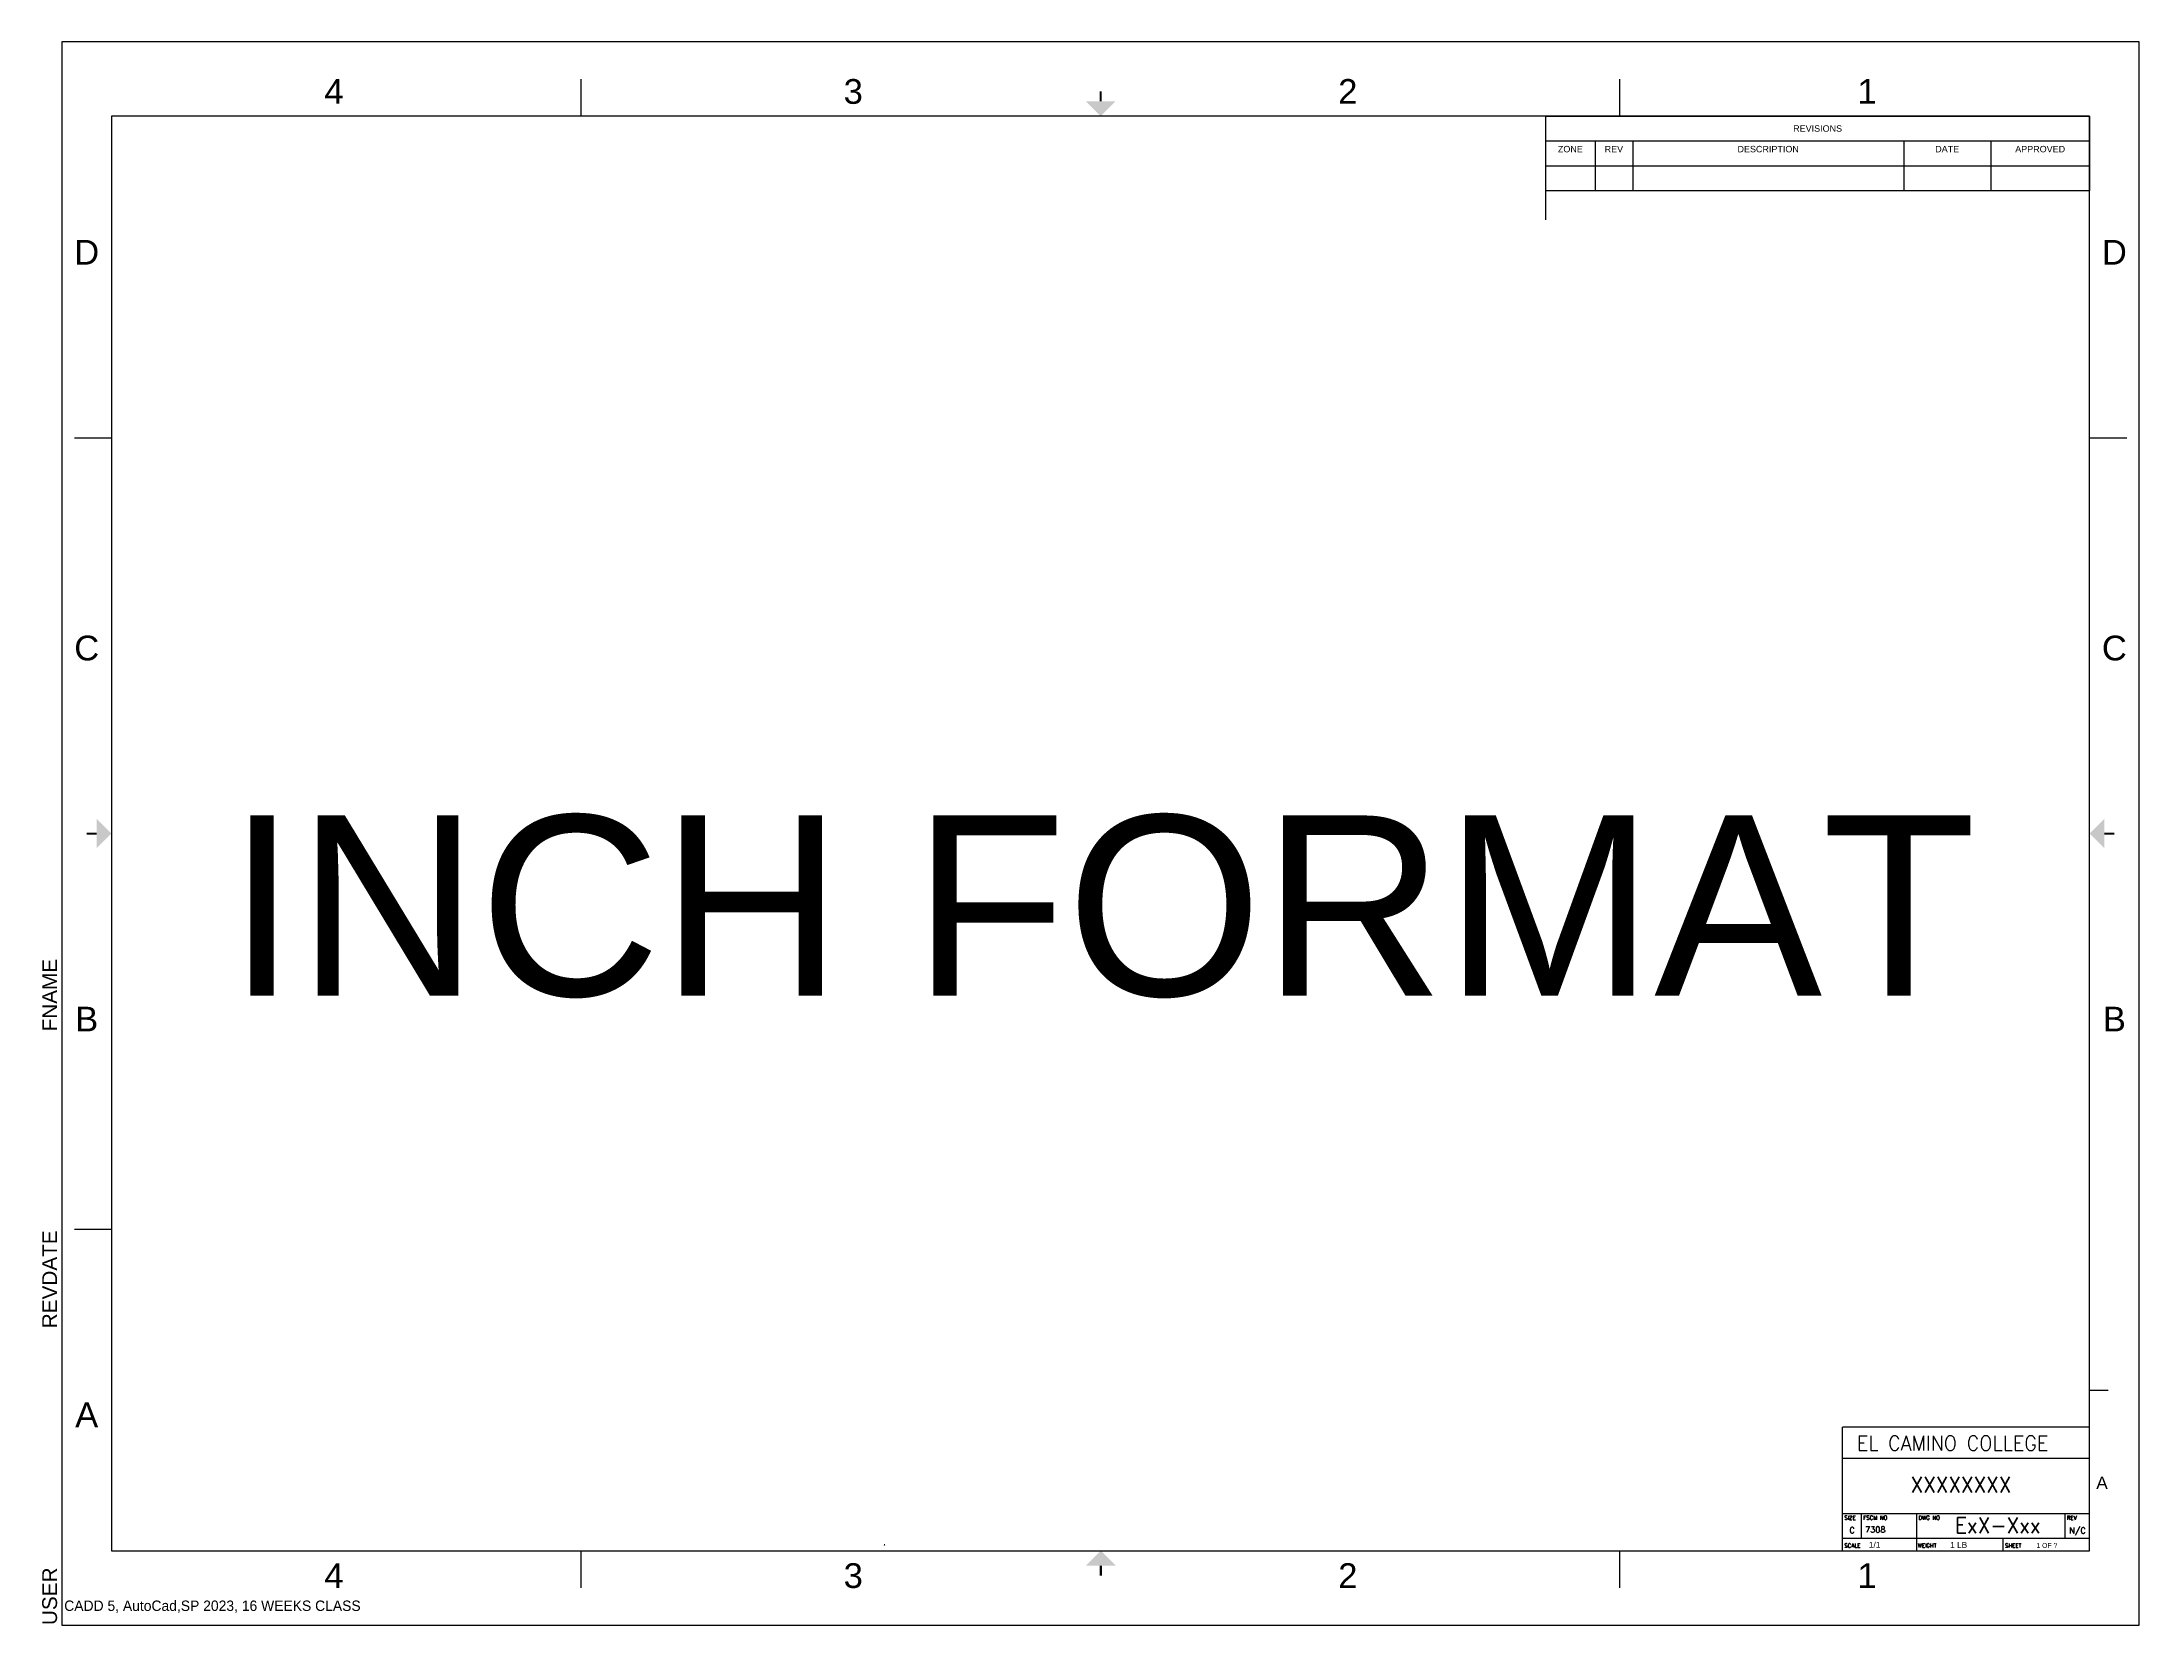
# Paper-space layout 'ANSI C Title Block' of a CAD drawing. Header units: inches. Extents: x -0.2 to 43.7, y -0.1 to 15.9.
# Drawn here: x 22.47 to 43.67, y -0.1 to 15.9 of the extents above; entities that cross this region are included whole.
import ezdxf
from ezdxf.enums import TextEntityAlignment as Align

# ---------------------------------------------------------------- set-up
doc = ezdxf.new("R2010")
doc.units = ezdxf.units.IN
doc.header["$MEASUREMENT"] = 0
doc.layers.add('pv-VIS', color=7, linetype='Continuous')
doc.layers.add('Title Block', color=7, linetype='Continuous')
doc.styles.add('ACANSTS', font='romans.shx', dxfattribs={"height": 1})
doc.styles.add('Roman', font='ARIALUNI.ttf')
doc.styles.add('USER3', font='ITALIC.SHX')

psp = doc.layouts.new('ANSI C Title Block')

# ---------------------------------------------------------------- texts
at = {"insert": (24.337, 8.078), "char_height": 1.82313, "attachment_point": 1, "style": 'Roman'}
psp.add_mtext_dynamic_manual_height_columns('INCH FORMAT', width=344.06356, gutter_width=9.116, heights=[0], dxfattribs=at)
at = {"insert": (42.631, 0.725), "char_height": 0.05, "attachment_point": 1}
psp.add_mtext_dynamic_manual_height_columns('1 OF ?', width=10.13481, gutter_width=0.5, heights=[0], dxfattribs=at)
at = {"layer": 'pv-VIS', "insert": (22.692, 0.143), "char_height": 0.105, "attachment_point": 1}
psp.add_mtext_dynamic_manual_height_columns('CADD 5, AutoCad,SP 2023, 16 WEEKS CLASS', width=128.78775, gutter_width=2.5, heights=[0], dxfattribs=at)
at = {"layer": 'Title Block', "style": 'Roman'}
for s, height, p in [('4', 0.25, (25.419, 15.395)), ('3', 0.25, (30.669, 15.395)), ('2', 0.25, (35.669, 15.395)), ('1', 0.25, (40.919, 15.395)), ('D', 0.25, (22.919, 13.77)), ('D', 0.25, (43.419, 13.77)), ('C', 0.25, (22.919, 9.77)), ('C', 0.25, (43.419, 9.77)), ('B', 0.25, (22.919, 6.02)), ('B', 0.25, (43.419, 6.02)), ('A', 0.25, (22.919, 2.02)), ('A', 0.125, (43.294, 1.333)), ('4', 0.25, (25.419, 0.395)), ('3', 0.25, (30.669, 0.395)), ('2', 0.25, (35.669, 0.395)), ('1', 0.25, (40.919, 0.395))]:
    psp.add_text(s, height=height, dxfattribs=at).set_placement(p, align=Align.MIDDLE_CENTER)
at = {"layer": 'Title Block', "lineweight": 15, "style": 'ACANSTS', "width": 0.951562}
for s, height, p in [('EL CAMINO COLLEGE', 0.14869, (40.816, 1.659)), ('XXXXXXXX', 0.1561, (41.36, 1.236)), ('ExX-Xxx', 0.1561, (41.809, 0.825))]:
    psp.add_text(s, height=height, dxfattribs=at).set_placement(p)
at = {"layer": 'Title Block', "lineweight": 15, "style": 'ACANSTS'}
for s, p in [('SIZE', (40.689, 0.96)), ('FSCM NO', (40.879, 0.96)), ('DWG NO', (41.439, 0.96)), ('REV', (42.939, 0.96)), ('WEIGHT', (41.431, 0.679))]:
    psp.add_text(s, height=0.04, dxfattribs=at).set_placement(p)
at = {"layer": 'Title Block', "style": 'USER3'}
psp.add_text('.', height=0.0704, dxfattribs=at).set_placement((30.984, 0.701), align=Align.CENTER)
at = {"layer": 'Title Block', "lineweight": 15, "style": 'ACANSTS'}
for s, p in [('SCALE', (40.689, 0.698)), ('SHEET', (42.314, 0.698))]:
    psp.add_text(s, height=0.04, dxfattribs=at).set_placement(p, align=Align.MIDDLE_LEFT)
at = {"layer": 'Title Block', "insert": (41.759, 0.735), "char_height": 0.06, "attachment_point": 1, "style": 'Roman'}
psp.add_mtext_dynamic_manual_height_columns('1 LB', width=0.54981, gutter_width=0.5, heights=[0], dxfattribs=at)
at = {"layer": 'Title Block', "color": 0, "style": 'Roman', "flags": 8}
for tag, p, s in [('FNAME', (22.619, 5.895), 'C:\\Users\\bennk\\OneDrive\\Documents\\CADD 5\\CADD 5 2D Formats\\2D Drawing Format Inch bk.dwg'), ('REVDATE', (22.619, 2.895), '08.03.2023'), ('USER', (22.619, -0.105), 'bennk')]:
    psp.add_attdef(tag, p, s, height=0.15, rotation=90, dxfattribs=at)
at = {"layer": 'Title Block', "lineweight": 15, "style": 'ACANSTS'}
for tag, p in [('C', (40.767, 0.823)), ('N/C', (43.046, 0.82))]:
    psp.add_attdef(tag, text='', height=0.06, dxfattribs=at).set_placement(p, align=Align.CENTER)
psp.add_attdef('7308', (40.899, 0.83), '-', height=0.06, dxfattribs=at)
at = {"layer": 'Title Block', "style": 'Roman', "flags": 8}
psp.add_attdef('1/1', text='1:1', height=0.06, dxfattribs=at).set_placement((40.937, 0.736), align=Align.TOP_LEFT)

# ---------------------------------------------------------------- blocks, each defined once
blk = doc.blocks.new('*T5')
at = {"layer": 'Title Block', "color": 0, "linetype": 'ByBlock', "lineweight": -2, "transparency": 16777216}
for p, q in [((0, 0), (5.5, 0)), ((0, 0), (0, -0.75)), ((5.5, 0), (5.5, -0.75)), ((0, -0.25), (5.5, -0.25)), ((0.5, -0.25), (0.5, -0.75)), ((0.88, -0.25), (0.88, -0.75)), ((3.62, -0.25), (3.62, -0.75)), ((4.5, -0.25), (4.5, -0.75)), ((0, -0.5), (5.5, -0.5)), ((0, -0.75), (5.5, -0.75))]:
    blk.add_line(p, q, dxfattribs=at)
at = {"layer": 'Title Block', "color": 0, "transparency": 16777216, "char_height": 0.065, "style": 'Roman'}
for s, insert, width, attachment_point in [('REVISIONS', (2.75, -0.125), 5.39999, 5), ('ZONE', (0.25, -0.3), 0.4, 2), ('REV', (0.69, -0.3), 0.28, 2), ('DESCRIPTION', (2.25, -0.3), 2.63999, 2), ('DATE', (4.06, -0.3), 0.78, 2), ('APPROVED', (5, -0.3), 0.9, 2)]:
    blk.add_mtext(s, dxfattribs=dict(at, insert=insert, width=width, attachment_point=attachment_point))

# ---------------------------------------------------------------- linework, layer by layer
at = {"layer": 'Title Block'}
for p, q in [((43.669, 15.895), (22.669, 15.895)), ((22.669, 15.895), (22.669, -0.105)), ((43.669, -0.105), (43.669, 15.895)), ((27.919, 15.145), (27.919, 15.52)), ((38.419, 15.145), (38.419, 15.52)), ((43.169, 15.145), (23.169, 15.145)), ((23.169, 15.145), (23.169, 0.645)), ((37.669, 15.145), (37.669, 14.098)), ((43.169, 0.645), (43.169, 15.145)), ((22.794, 11.895), (23.169, 11.895)), ((43.169, 11.895), (43.544, 11.895)), ((22.794, 3.895), (23.169, 3.895)), ((43.169, 2.27), (43.356, 2.27)), ((43.169, 1.895), (40.669, 1.895)), ((40.669, 0.645), (40.669, 1.895)), ((43.169, 0.645), (43.169, 1.895)), ((23.169, 0.645), (43.169, 0.645)), ((27.919, 0.27), (27.919, 0.645)), ((35.969, 0.645), (43.169, 0.645)), ((38.419, 0.27), (38.419, 0.645)), ((22.669, -0.105), (43.669, -0.105))]:
    psp.add_line(p, q, dxfattribs=at)
at = {"layer": 'Title Block', "lineweight": 15}
for p, q in [((43.169, 1.58), (40.669, 1.58)), ((43.169, 1.02), (40.669, 1.02)), ((40.859, 1.02), (40.859, 0.77)), ((41.419, 1.02), (41.419, 0.645)), ((42.919, 1.02), (42.919, 0.77)), ((43.169, 0.77), (40.669, 0.77)), ((42.294, 0.645), (42.294, 0.77))]:
    psp.add_line(p, q, dxfattribs=at)
at = {"layer": 'Title Block', "const_width": 0.02}
for points in [[(33.169, 15.395), (33.169, 15.295)], [(22.919, 7.895), (23.019, 7.895)], [(43.419, 7.895), (43.319, 7.895)], [(33.169, 0.395), (33.169, 0.495)], [(33.175, 0.396), (33.175, 0.496)]]:
    psp.add_lwpolyline(points, dxfattribs=at)
at = {"layer": 'Title Block'}
for points in [[(33.019, 15.295), (33.319, 15.295), (33.169, 15.145)], [(23.019, 7.745), (23.019, 8.045), (23.169, 7.895)], [(43.319, 7.745), (43.319, 8.045), (43.169, 7.895)], [(33.019, 0.495), (33.319, 0.495), (33.169, 0.645)], [(33.025, 0.496), (33.324, 0.496), (33.175, 0.645)]]:
    psp.add_solid(points, dxfattribs=at)

# ---------------------------------------------------------------- block references
psp.add_blockref('*T5', (37.669, 15.145))

psp.set_redraw_order([(e.dxf.handle, doc.entitydb.next_handle()) for e in psp.query("TEXT MTEXT ATTDEF DIMENSION ARC_DIMENSION")])  # texts and dimensions are drawn at this point

doc.saveas('drawing.dxf')
